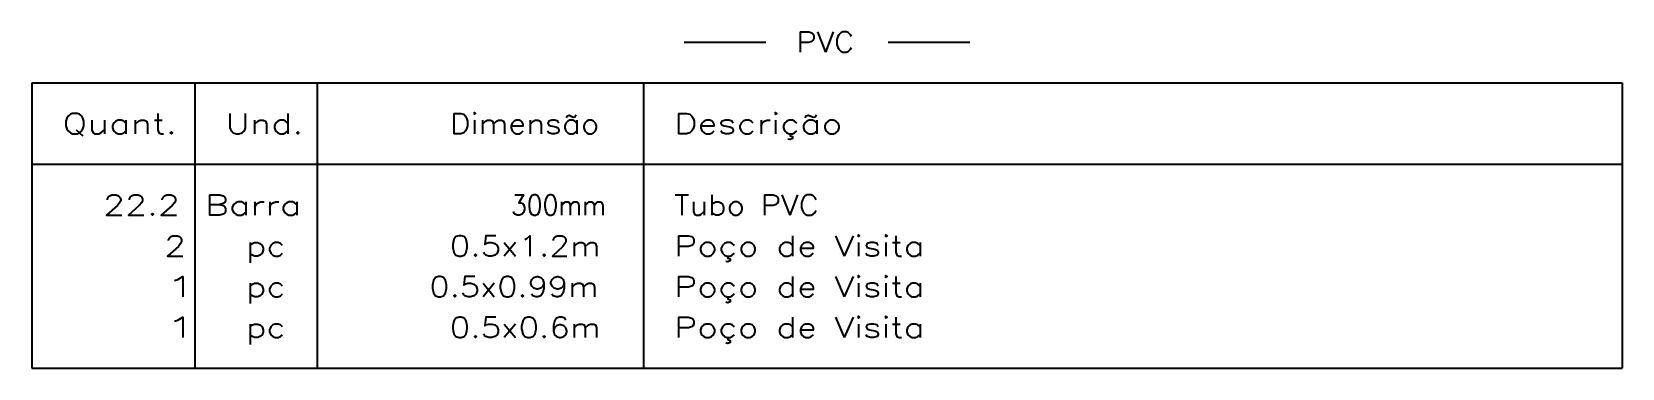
# Model space of a CAD drawing. Extents: x -44 to 14114764, y -20 to 289527804.
# Drawn here: x 359609.7 to 359687.7, y 7349808.9 to 7349825.4 of the extents above; entities that cross this region are included whole.
import ezdxf

# ---------------------------------------------------------------- set-up
doc = ezdxf.new("R2010")
doc.units = 0
doc.layers.add('LISTAGEM_LINHA', color=7, linetype='Continuous')
doc.layers.add('LISTAGEM_TEXTO', color=7, linetype='Continuous')
doc.styles.add('ROMANS', font='ROMANS.shx', dxfattribs={"height": 2})

msp = doc.modelspace()

# ---------------------------------------------------------------- texts
at = {"layer": 'LISTAGEM_TEXTO', "style": 'ROMANS'}
for s, width, p in [('PVC', 1.105263, (359647.227, 7349824.426)), ('Quant.', 1.298969, (359611.227, 7349820.426)), ('Und.', 1.272727, (359619.227, 7349820.426)), ('Dimensão', 1.135135, (359630.227, 7349820.426)), ('Descrição', 1.277027, (359641.227, 7349820.426)), ('22.2', 1.253731, (359613.227, 7349816.426)), ('Barra', 1.296296, (359618.227, 7349816.426)), ('300mm', 0.905172, (359633.227, 7349816.426)), ('Tubo PVC', 1.112583, (359641.227, 7349816.426)), ('2', 1.235294, (359616.227, 7349814.426)), ('0.5x1.2m', 1.174825, (359630.227, 7349814.426)), ('Poço de Visita', 1.25641, (359641.227, 7349814.426)), ('pc', 1.235294, (359620.227, 7349814.426)), ('1', 1.909091, (359616.227, 7349812.426)), ('pc', 1.235294, (359620.227, 7349812.426)), ('0.5x0.99m', 1.159509, (359629.227, 7349812.426)), ('Poço de Visita', 1.25641, (359641.227, 7349812.426)), ('1', 1.909091, (359616.227, 7349810.426)), ('0.5x0.6m', 1.174825, (359630.227, 7349810.426)), ('Poço de Visita', 1.25641, (359641.227, 7349810.426)), ('pc', 1.235294, (359620.227, 7349810.426))]:
    msp.add_text(s, height=1, dxfattribs=dict(at, width=width)).set_placement(p)

# ---------------------------------------------------------------- linework, layer by layer
at = {"layer": 'LISTAGEM_LINHA'}
for p, q in [((359641.727, 7349824.926), (359645.727, 7349824.926)), ((359651.727, 7349824.926), (359655.727, 7349824.926)), ((359609.727, 7349822.926), (359687.727, 7349822.926)), ((359609.727, 7349822.926), (359609.727, 7349808.926)), ((359617.727, 7349822.926), (359617.727, 7349808.926)), ((359623.727, 7349822.926), (359623.727, 7349808.926)), ((359639.727, 7349822.926), (359639.727, 7349808.926)), ((359687.727, 7349822.926), (359687.727, 7349808.926)), ((359609.727, 7349818.926), (359687.727, 7349818.926)), ((359609.727, 7349808.926), (359687.727, 7349808.926))]:
    msp.add_line(p, q, dxfattribs=at)

msp.set_redraw_order([(e.dxf.handle, doc.entitydb.next_handle()) for e in msp.query("TEXT MTEXT ATTDEF DIMENSION ARC_DIMENSION")])  # texts and dimensions are drawn at this point

doc.saveas('drawing.dxf')
